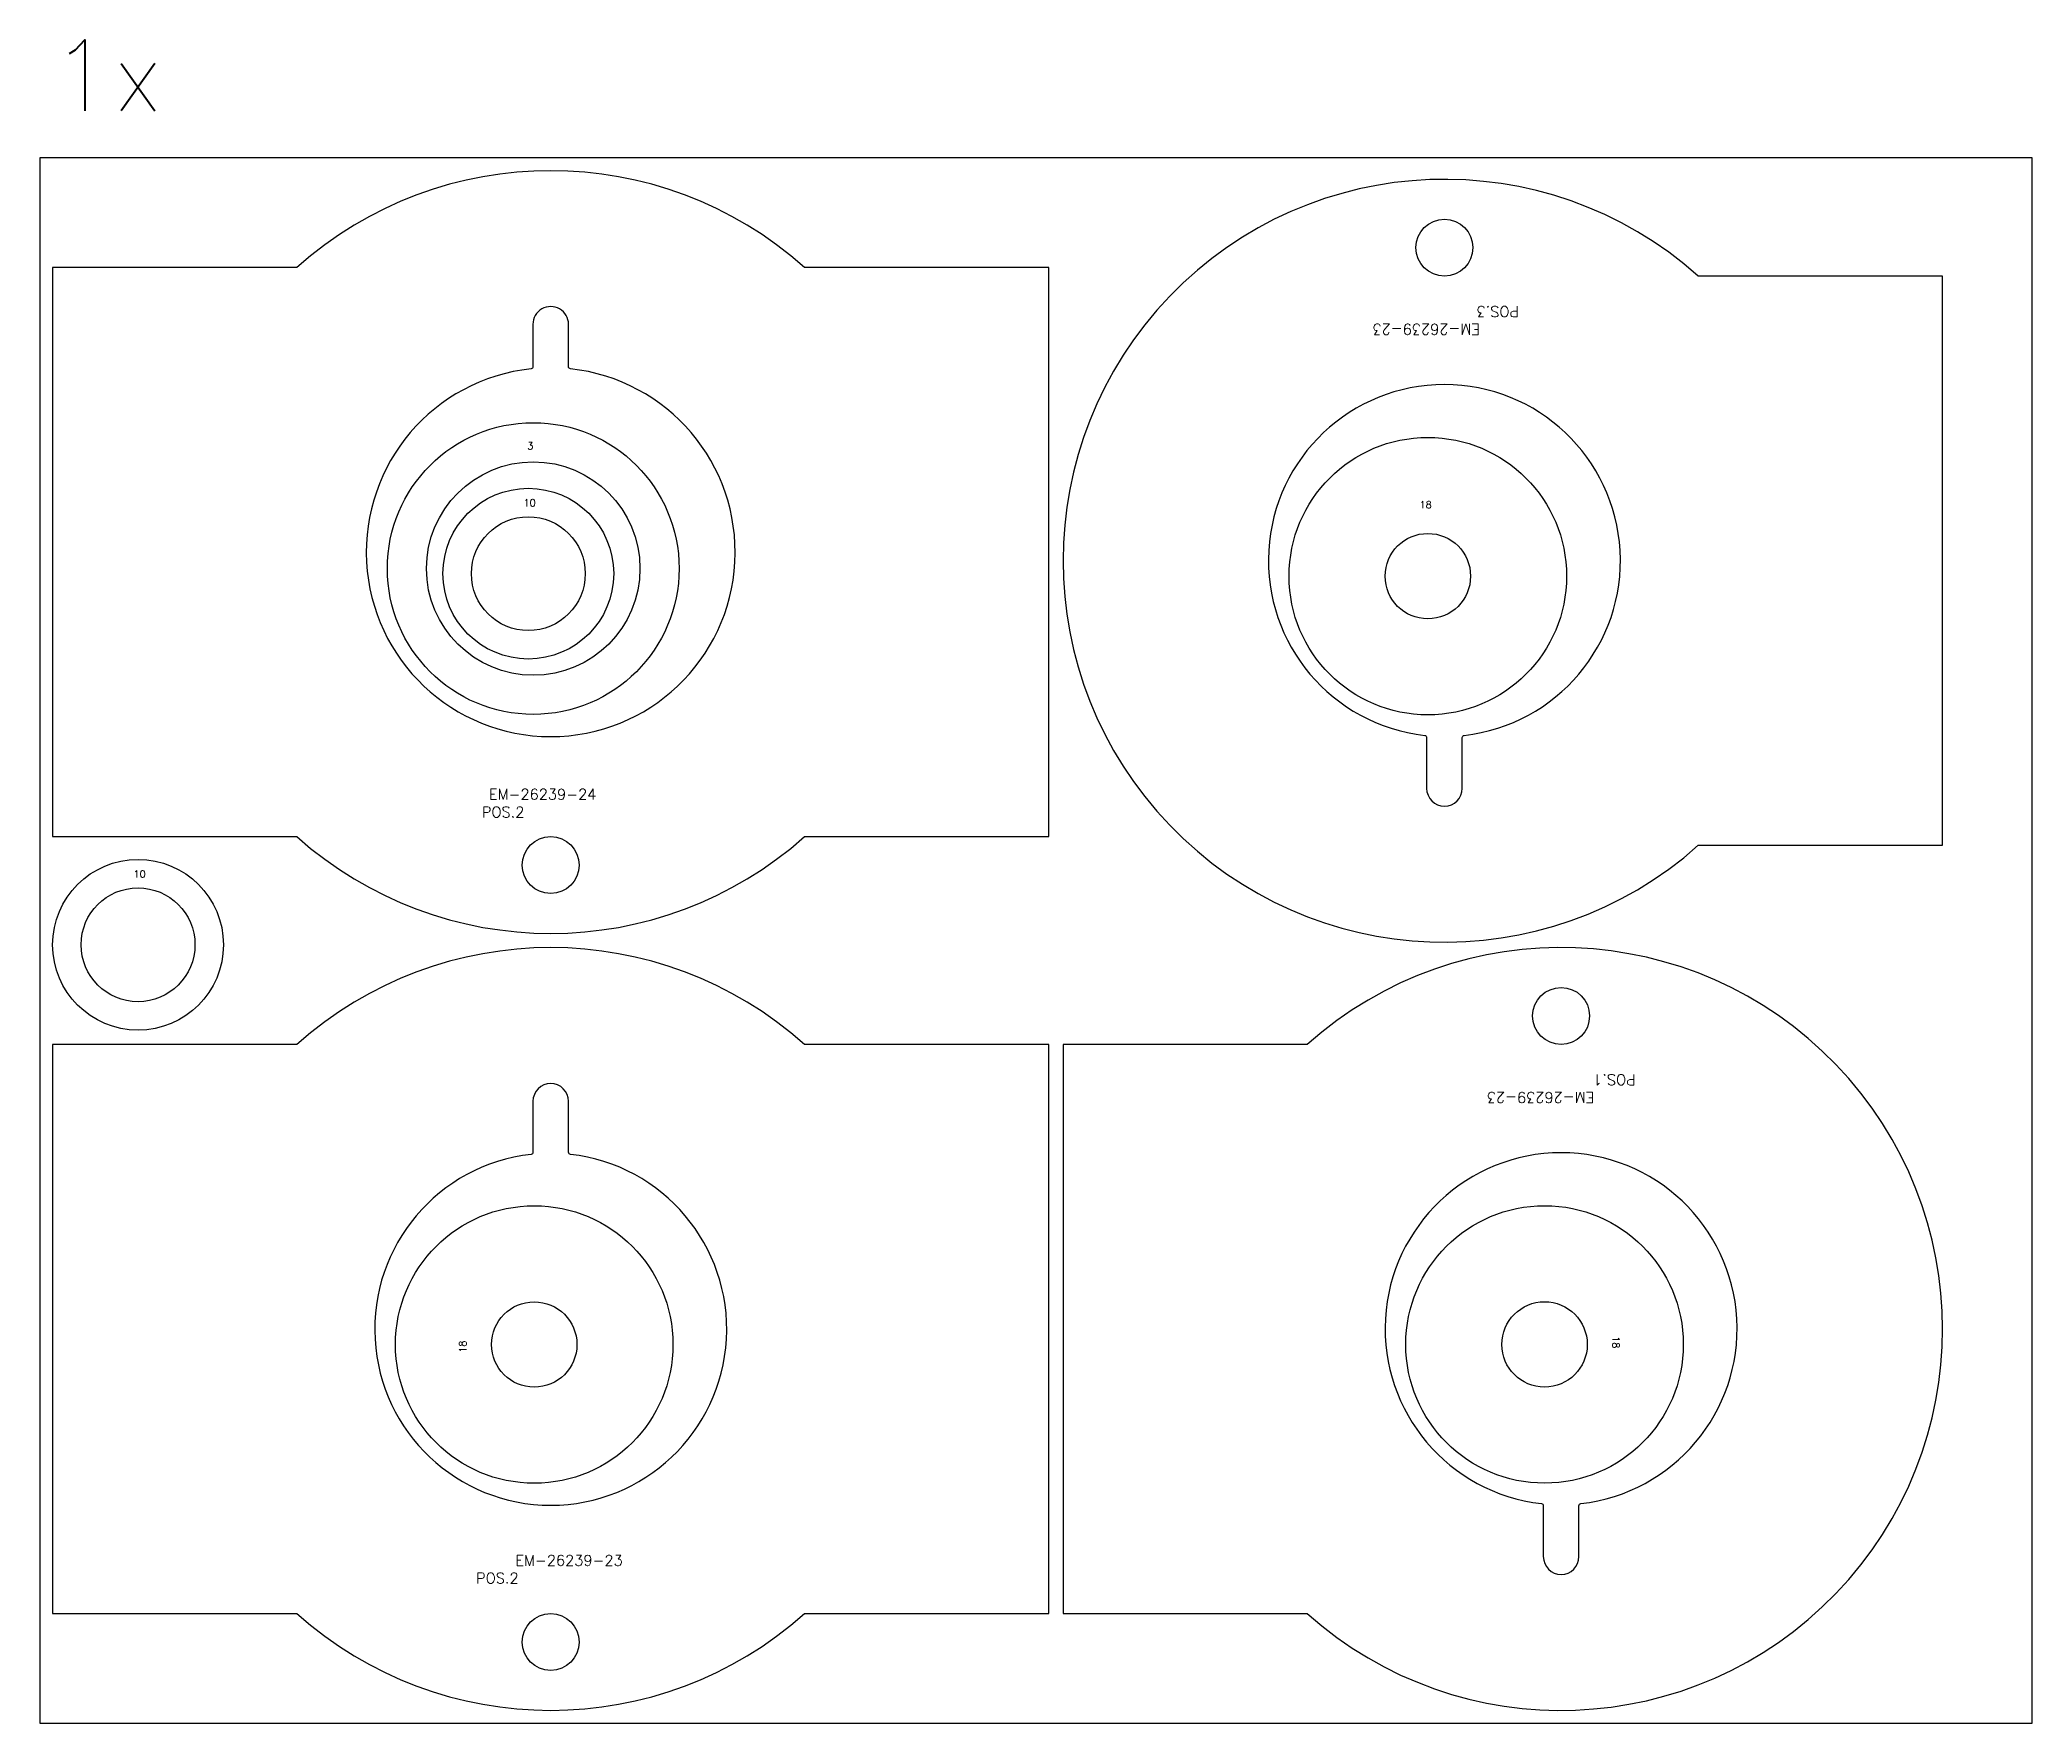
# Model space of a CAD drawing. Header units: millimetres. Extents: x 0 to 8080, y -105 to 2366.
# Drawn here: x 0 to 2800, y 0 to 2366 of the extents above; entities that cross this region are included whole.
import ezdxf

# ---------------------------------------------------------------- set-up
doc = ezdxf.new("R2010")
doc.units = ezdxf.units.MM
for name, color, linetype in [('--NestedParts--', 7, 'Continuous'), ('sheet', 24, 'Continuous'), ('Texto', 7, 'Continuous')]:
    doc.layers.add(name, color=color, linetype=linetype)
doc.styles.get("Standard").update_dxf_attribs({"font": 'txt.shx'})

msp = doc.modelspace()

# ---------------------------------------------------------------- texts
at = {"insert": (15.9, 2365.9), "char_height": 100, "attachment_point": 1}
msp.add_mtext_dynamic_manual_height_columns('1x', width=239.296, gutter_width=1, heights=[0], dxfattribs=at)
at = {"layer": 'Texto', "color": 3, "char_height": 15, "width": 239.701, "attachment_point": 1, "rotation": 180}
for s, insert in [('{\\W4.104377; }EM-26239-23 POS.3', (2078.9, 1951.5)), ('{\\W4.353059; }EM-26239-23 POS.1', (2242.9, 871.8))]:
    msp.add_mtext(s, dxfattribs=dict(at, insert=insert))
at = {"layer": 'Texto', "color": 1, "char_height": 10, "width": 25.724, "attachment_point": 1}
for s, insert in [('3', (684.9, 1800.2)), ('10', (679.9, 1720.2)), ('18', (1939.1, 1717.5)), ('10', (131.5, 1198.6))]:
    msp.add_mtext(s, dxfattribs=dict(at, insert=insert))
at = {"layer": 'Texto', "color": 3, "char_height": 15, "attachment_point": 1}
for s, insert, width in [('{\\W0.738818; }EM-26239-24 POS.2', (621.2, 1313), 200.359), ('{\\W4.117558; }EM-26239-23 POS.2', (613.1, 236.3), 239.701)]:
    msp.add_mtext(s, dxfattribs=dict(at, insert=insert, width=width))
at = {"layer": 'Texto', "color": 1, "char_height": 10, "width": 25.724, "attachment_point": 1}
for insert, rotation in [((589.4, 520.6), 90), ((2220.1, 543.9), 270)]:
    msp.add_mtext('18', dxfattribs=dict(at, insert=insert, rotation=rotation))

# ---------------------------------------------------------------- linework, layer by layer
at = {"layer": '--NestedParts--', "color": 7}
for points in [[(1074.8, 2046, 0.381181), (361.2, 2046), (18, 2046), (18, 1246), (361.2, 1246, 0.381181), (1074.8, 1246), (1418, 1246), (1418, 2046)], [(2330.8, 2033.8, 2.231964), (2330.8, 1233.8), (2674, 1233.8), (2674, 2033.8)], [(745.7, 1903.5, -0.383189), (743, 1906.5), (743, 1966, 1.000001), (693, 1966), (693, 1906.5, -0.383189), (690.3, 1903.5, 18.660697)], [(1999, 1385.4, -0.38171), (2001.7, 1388.3, 17.800966), (1946.3, 1388.3, -0.38171), (1949, 1385.4), (1949, 1313.8, 1), (1999, 1313.8)], [(1074.8, 154), (1418, 154), (1418, 954), (1074.8, 954, 0.381181), (361.2, 954), (18, 954), (18, 154), (361.2, 154, 0.381181)], [(1781.2, 954), (1438, 954), (1438, 154), (1781.2, 154, 2.231964)], [(743, 802.4), (743, 874, 1), (693, 874), (693, 802.4, -0.38171), (690.3, 799.4, 17.800966), (745.7, 799.4, -0.38171)], [(2113, 305.6), (2113, 234, 1), (2163, 234), (2163, 305.6, -0.38171), (2165.7, 308.6, 17.800966), (2110.3, 308.6, -0.38171)]]:
    msp.add_lwpolyline(points, format="xyb", close=True, dxfattribs=at)
for centre in [(1974, 2073.8), (718, 1206), (2138, 994), (718, 114)]:
    msp.add_circle(centre, 40, dxfattribs=at)
at = {"layer": '--NestedParts--', "color": 1}
for centre, radius in [((693.4, 1622.8), 205), ((1950.7, 1612.1), 195), ((693.4, 1622.8), 150), ((686.5, 1615.6), 120), ((686.5, 1615.6), 80), ((1950.7, 1612.1), 60), ((138, 1094), 120), ((138, 1094), 80), ((694.8, 532.2), 195), ((2114.7, 532.3), 195), ((694.8, 532.2), 60), ((2114.7, 532.3), 60)]:
    msp.add_circle(centre, radius, dxfattribs=at)
at = {"layer": 'sheet', "color": 7}
msp.add_lwpolyline([(0, 0), (2800, 0), (2800, 2200), (0, 2200)], close=True, dxfattribs=at)

msp.set_redraw_order([(e.dxf.handle, doc.entitydb.next_handle()) for e in msp.query("TEXT MTEXT ATTDEF DIMENSION ARC_DIMENSION")])  # texts and dimensions are drawn at this point

doc.saveas('drawing.dxf')
